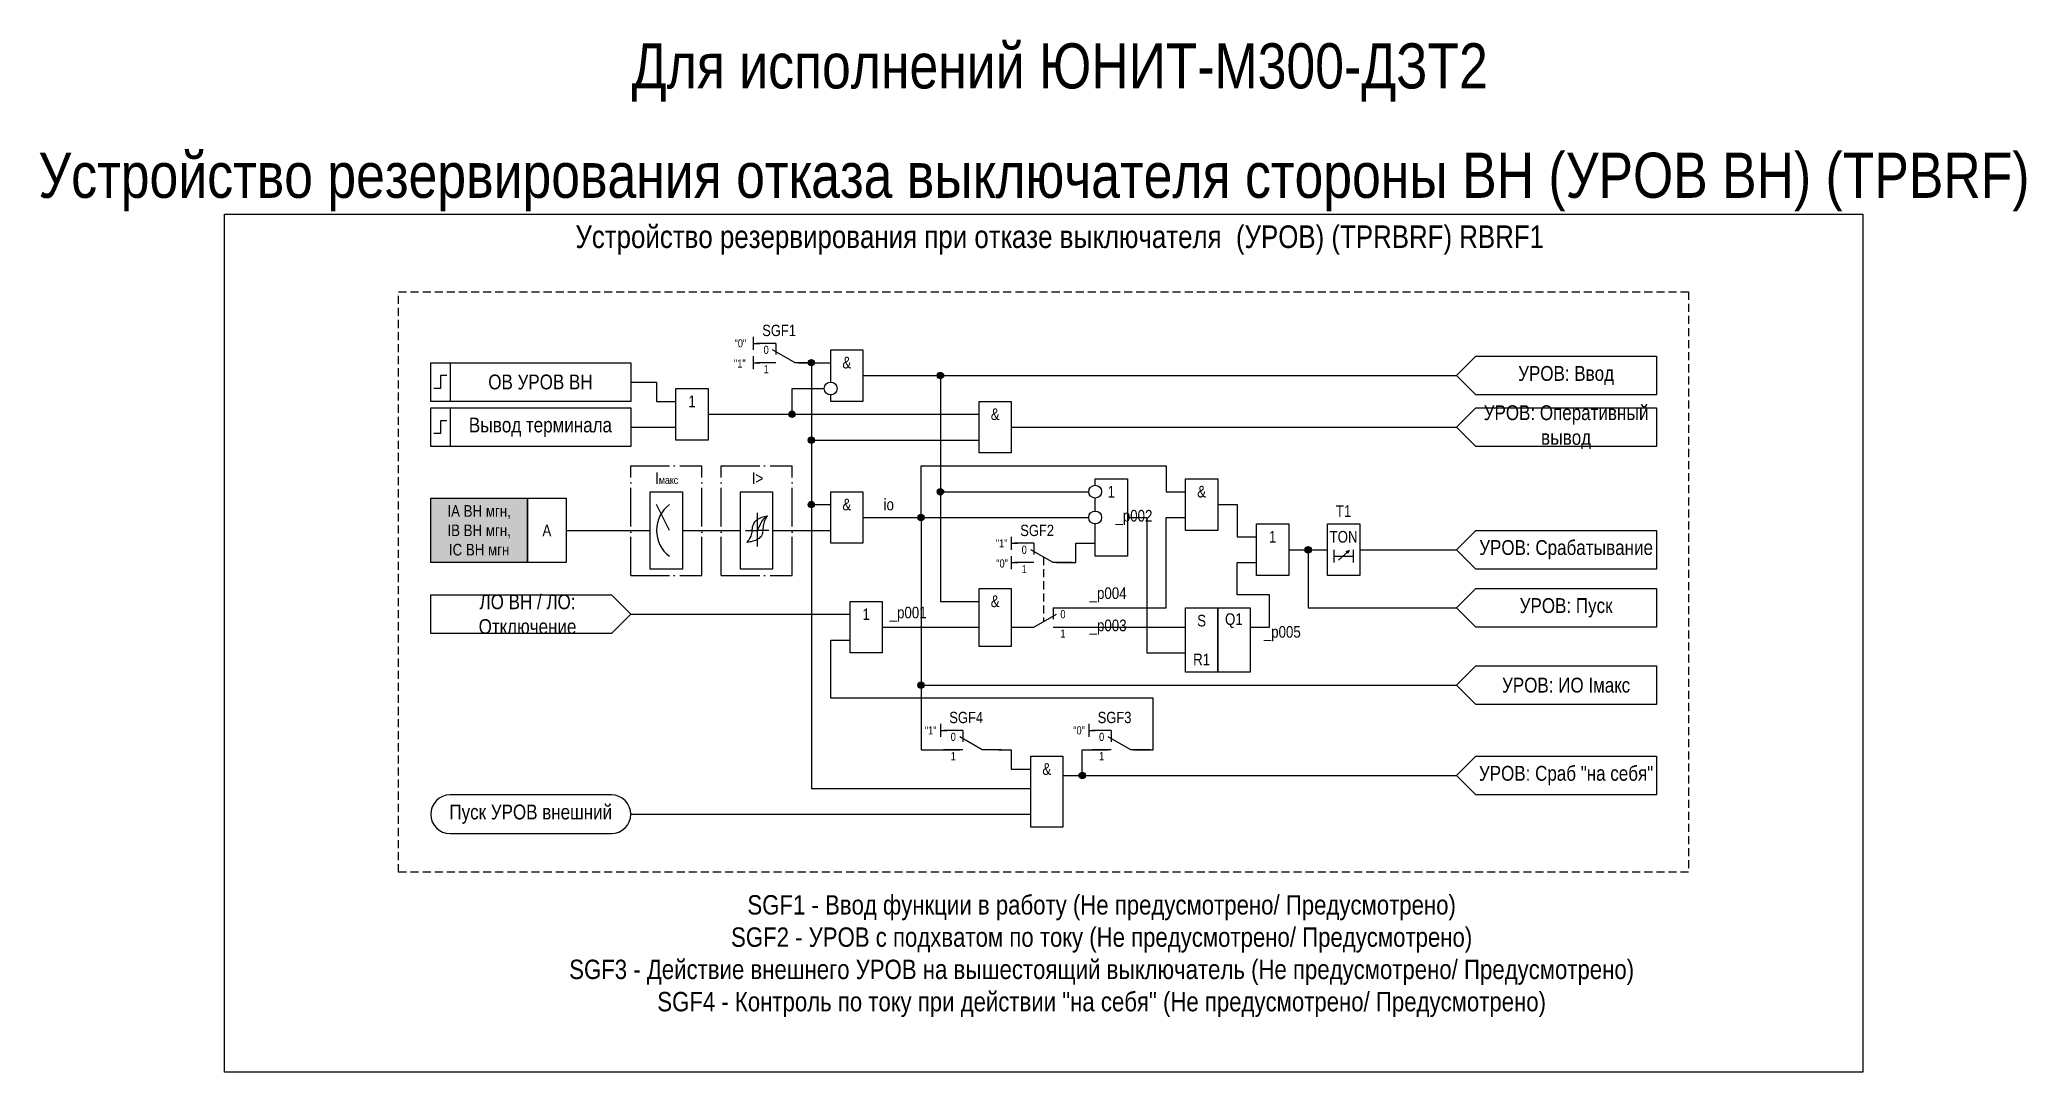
# Model space of a CAD drawing. Header units: millimetres. Extents: x -1143 to 1170, y -154 to 695.
# Drawn here: x 719.4 to 1027.3, y 503 to 663.1 of the extents above; entities that cross this region are included whole.
import ezdxf
from ezdxf.enums import TextEntityAlignment as Align

# ---------------------------------------------------------------- set-up
doc = ezdxf.new("R2010")
doc.units = ezdxf.units.MM
doc.linetypes.add('ACAD_ISO04W100', pattern=[30, 24, -3, 0, -3])
doc.linetypes.add('штриховая2', pattern=[0.375, 0.25, -0.125])
doc.layers.add('TEXT', color=7, linetype='Continuous', lineweight=25)
doc.layers.add('Основная', color=7, linetype='Continuous')
doc.styles.add('1.8_Gost_RD', font='ARIALN.TTF', dxfattribs={"height": 1.8})
doc.styles.add('2.5_Gost_RD', font='ARIALN.TTF', dxfattribs={"height": 2.5})
doc.styles.add('3.5_Gost_RD', font='ARIALN.TTF', dxfattribs={"height": 3.5})
doc.styles.add('Вывод', font='ARIALN.TTF', dxfattribs={"height": 2.5})
doc.styles.add('Компонент', font='ARIALN.TTF', dxfattribs={"height": 3.5})

msp = doc.modelspace()

# ---------------------------------------------------------------- texts
at = {"color": 30, "ltscale": 100, "attachment_point": 5, "style": '3.5_Gost_RD'}
for s, insert, char_height, width in [('{\\C4;Для исполнений ЮНИТ-М300-ДЗТ2}', (877.5, 658), 7, 254.6227), ('{\\C3;Устройство резервирования отказа выключателя стороны ВН (УРОВ ВН) (TPBRF)}', (873.5, 641), 7, 333), ('Устройство резервирования при отказе выключателя  (УРОВ) (TPRBRF) {\\C6;RBRF1}', (877.5, 632), 3.5, 215), ('SGF1 - Ввод функции в работу (Не предусмотрено/ Предусмотрено)\\PSGF2 - УРОВ с подхватом по току (Не предусмотрено/ Предусмотрено)\\PSGF3 - Действие внешнего УРОВ на вышестоящий выключатель (Не предусмотрено/ Предусмотрено)\\PSGF4 - Контроль по току при действии "на себя" (Не предусмотрено/ Предусмотрено)', (884, 521), 3, 210)]:
    msp.add_mtext(s, dxfattribs=dict(at, insert=insert, char_height=char_height, width=width))
at = {"ltscale": 100, "char_height": 1.25, "attachment_point": 1, "style": '3.5_Gost_RD'}
for s, insert in [('"1"', (827, 613.5)), ('\\pi0.1597;"0"', (867.5, 582.5))]:
    msp.add_mtext_dynamic_manual_height_columns(s, width=2, gutter_width=17.5, heights=[0], dxfattribs=dict(at, insert=insert))
at = {"ltscale": 100, "char_height": 1.8, "attachment_point": 5}
for s, insert, width, style in [('&', (844.5, 613), 5, '2.5_Gost_RD'), ('1', (820.5, 607), 5, '2.5_Gost_RD'), ('&', (867.5, 605), 5, '2.5_Gost_RD'), ('&', (844.5, 591), 5, '2.5_Gost_RD'), ('1', (885.5, 593), 5, '2.5_Gost_RD'), ('&', (899.5, 593), 5, '2.5_Gost_RD'), ('{\\C7;IA ВН мгн, \\PIВ ВН мгн, \\PIС ВН мгн}', (787.5, 587), 15, '1.8_Gost_RD'), ('T1', (921.5, 590), 5, '2.5_Gost_RD'), ('А', (798, 587), 6, '1.8_Gost_RD'), ('1', (910.5, 586), 5, '2.5_Gost_RD'), ('TON', (921.5, 586), 5, '2.5_Gost_RD'), ('&', (867.5, 576), 5, '2.5_Gost_RD'), ('1', (847.5, 574), 5, '2.5_Gost_RD'), ('S', (899.5, 573), 5, '2.5_Gost_RD'), ('Q1', (904.5, 573), 5, '2.5_Gost_RD'), ('R1', (899.5, 567), 5, '2.5_Gost_RD'), ('&', (875.5, 550), 5, '2.5_Gost_RD')]:
    msp.add_mtext(s, dxfattribs=dict(at, insert=insert, width=width, style=style))
at = {"color": 7, "ltscale": 100, "char_height": 1.8, "attachment_point": 1, "style": '1.8_Gost_RD'}
for s, insert in [('\\pi2.7859;I{\\H0.66667x;макс}', (812, 596)), ('\\pi4.7676;I>', (825, 596))]:
    msp.add_mtext_dynamic_manual_height_columns(s, width=11, gutter_width=17.5, heights=[0], dxfattribs=dict(at, insert=insert))
at = {"color": 6, "ltscale": 100, "char_height": 1.8, "width": 5, "attachment_point": 5, "style": '2.5_Gost_RD'}
for s, insert in [('io', (851, 591)), ('_p002', (889, 589)), ('_p004', (885, 577)), ('_p001', (854, 574)), ('_p003', (885, 572)), ('_p005', (912, 571))]:
    msp.add_mtext(s, dxfattribs=dict(at, insert=insert))
at = {"layer": 'TEXT', "ltscale": 100, "char_height": 2.3, "attachment_point": 5, "style": '2.5_Gost_RD'}
for s, insert, width in [('ОВ УРОВ ВН', (797, 610), 28), ('УРОВ: Ввод', (956, 611), 28), ('Вывод терминала', (797, 603), 28), ('УРОВ: Оперативный вывод', (956, 603), 28), ('УРОВ: Срабатывание', (956, 584), 28), ('ЛО ВН / ЛО: Отключение', (795, 574), 28), ('УРОВ: Пуск', (956, 575), 28), ('УРОВ: ИО Iмакс', (956, 563), 28), ('УРОВ: Сраб "на себя"', (956, 549), 28), ('Пуск УРОВ внешний', (795.5, 543), 31)]:
    msp.add_mtext(s, dxfattribs=dict(at, insert=insert, width=width))

# ---------------------------------------------------------------- blocks, each defined once
blk = doc.blocks.new('Точка')
at = {"ltscale": 100}
h = blk.add_hatch(color=256, dxfattribs=at)
h.dxf.hatch_style = 1
edge = h.paths.add_edge_path()
edge.add_arc((0, 0), 0.5, 0, 360)
blk.add_circle((0, 0), 0.5, dxfattribs=at)
blk = doc.blocks.new('*U958')
at = {"layer": 'Основная', "color": 0}
blk.add_line((0, 0), (7, 4), dxfattribs=at)
at = {"layer": 'Основная', "ltscale": 0.35}
blk.add_line((6, 6), (6, 2.5), dxfattribs=at)
blk = doc.blocks.new('*U985')
at = {"layer": 'Основная', "color": 0}
for p, q in [((-3, 6), (-9, 6)), ((-3, 0), (-9, 0)), ((9, 0), (3, 0))]:
    blk.add_line(p, q, dxfattribs=at)
at = {"layer": 'Основная', "ltscale": 0.25, "xscale": -1}
blk.add_blockref('*U958', (3, 0), dxfattribs=at)
at = {"layer": 'Основная'}
for tag, height, style, p in [('В1', 2.5, 'Вывод', (-14, 6)), ('ОУ', 3.5, 'Компонент', (-2, 10)), ('В2', 2.5, 'Вывод', (-6, 4)), ('В3', 2.5, 'Вывод', (-6, -2))]:
    blk.add_attdef(tag, text='', height=height, dxfattribs=dict(at, style=style)).set_placement(p, align=Align.MIDDLE_CENTER)
blk = doc.blocks.new('*U892')
at = {"layer": 'Основная', "linetype": 'ACAD_ISO04W100', "ltscale": 0.25}
for p, q in [((0, 0), (11, 0)), ((0, -17), (0, 0)), ((11, -17), (11, 0)), ((0, -17), (11, -17))]:
    blk.add_line(p, q, dxfattribs=at)
at = {"layer": 'Основная', "style": 'Компонент'}
blk.add_attdef('ОУ', text='', height=3.5, dxfattribs=at).set_placement((11, 0), align=Align.MIDDLE_CENTER)
blk = doc.blocks.new('*U1019')
at = {"layer": 'Основная', "color": 0}
for p, q in [((-3, 6), (-9, 6)), ((-3, 0), (-9, 0)), ((9, 0), (3, 0))]:
    blk.add_line(p, q, dxfattribs=at)
at = {"layer": 'Основная', "ltscale": 0.25, "xscale": -1}
blk.add_blockref('*U958', (3, 0), dxfattribs=at)
at = {"layer": 'Основная'}
for tag, height, style, p in [('В1', 2.5, 'Вывод', (-13, 6)), ('ОУ', 3.5, 'Компонент', (-2, 10)), ('В2', 2.5, 'Вывод', (-6, 4)), ('В3', 2.5, 'Вывод', (-6, -2))]:
    blk.add_attdef(tag, text='', height=height, dxfattribs=dict(at, style=style)).set_placement(p, align=Align.MIDDLE_CENTER)
blk = doc.blocks.new('*U1037')
at = {"layer": 'Основная', "color": 0}
for p, q in [((-9, 0), (-3, 0)), ((3, 6), (9, 6)), ((3, 0), (9, 0))]:
    blk.add_line(p, q, dxfattribs=at)
at = {"layer": 'Основная', "ltscale": 0.25}
blk.add_blockref('*U958', (-3, 0), dxfattribs=at)
at = {"layer": 'Основная'}
for tag, height, style, p in [('ОУ', 3.5, 'Компонент', (2, 10)), ('В1', 2.5, 'Вывод', (13, 6)), ('В2', 2.5, 'Вывод', (6, 4)), ('В3', 2.5, 'Вывод', (6, -2))]:
    blk.add_attdef(tag, text='', height=height, dxfattribs=dict(at, style=style)).set_placement(p, align=Align.MIDDLE_CENTER)

# ---------------------------------------------------------------- hatches: boundary and pattern name
at = {"ltscale": 100, "true_color": 0xef8637}
h = msp.add_hatch(color=30, dxfattribs=at)
h.dxf.hatch_style = 1
h.paths.add_polyline_path([(780, 592), (795, 592), (795, 582), (780, 582)])

# ---------------------------------------------------------------- linework, layer by layer
at = {"ltscale": 100}
for p, q in [((830, 617), (830, 615)), ((830, 616), (831, 616)), ((830, 614), (830, 612)), ((830, 613), (831, 613)), ((833, 613), (832, 613)), ((870, 586), (870, 584)), ((870, 585), (871, 585)), ((870, 583), (870, 581)), ((870, 582), (871, 582)), ((859, 557), (859, 555)), ((859, 556), (860, 556)), ((882, 557), (882, 555)), ((882, 556), (883, 556))]:
    msp.add_line(p, q, dxfattribs=at)
at = {"color": 7, "ltscale": 100}
for p, q in [((817, 587), (815, 591)), ((828.79, 587), (830.6, 587)), ((832.42, 587), (830.6, 587)), ((920.71, 582.4), (922.38, 583.88)), ((922.38, 583.88), (921.86, 583.66)), ((922.38, 583.88), (922.12, 583.42))]:
    msp.add_line(p, q, dxfattribs=at)
msp.add_line((830.6, 589.72), (830.6, 584.52))
at = {"linetype": 'штриховая2', "ltscale": 5}
msp.add_line((875, 582.86), (875, 572.86), dxfattribs=at)
at = {"color": 3, "ltscale": 100}
for points in [[(748, 636), (1002, 636), (1002, 503), (748, 503)], [(970, 614), (970, 608), (942, 608), (939, 611), (942, 614)], [(970, 606), (970, 600), (942, 600), (939, 603), (942, 606)], [(942, 566), (970, 566), (970, 560), (942, 560), (939, 563)], [(942, 552), (970, 552), (970, 546), (942, 546), (939, 549)]]:
    msp.add_lwpolyline(points, close=True, dxfattribs=at)
at = {"linetype": 'штриховая2', "ltscale": 5}
msp.add_lwpolyline([(775, 624), (975, 624), (975, 534), (775, 534)], close=True, dxfattribs=at)
at = {"ltscale": 100}
for points in [[(780, 613), (783, 613), (783, 607), (780, 607)], [(780, 613), (811, 613), (811, 607), (780, 607)], [(818, 609), (823, 609), (823, 601), (818, 601)], [(865, 607), (870, 607), (870, 599), (865, 599)], [(780, 606), (811, 606), (811, 600), (780, 600)], [(780, 606), (783, 606), (783, 600), (780, 600)], [(897, 595), (902, 595), (902, 587), (897, 587)], [(780, 592), (795, 592), (795, 582), (780, 582)], [(795, 592), (801, 592), (801, 582), (795, 582)], [(814, 593), (819, 593), (819, 581), (814, 581)], [(828, 593), (833, 593), (833, 581), (828, 581)], [(842, 593), (847, 593), (847, 585), (842, 585)], [(908, 588), (913, 588), (913, 580), (908, 580)], [(919, 588), (924, 588), (924, 580), (919, 580)], [(942, 587), (970, 587), (970, 581), (942, 581), (939, 584)], [(845, 576), (850, 576), (850, 568), (845, 568)], [(942, 578), (970, 578), (970, 572), (942, 572), (939, 575)], [(897, 575), (902, 575), (902, 565), (897, 565)], [(902, 575), (907, 575), (907, 565), (902, 565)]]:
    msp.add_lwpolyline(points, close=True, dxfattribs=at)
for points in [[(837, 613), (842, 613)], [(837, 613), (839, 613), (839, 591), (842, 591)], [(842, 610), (842, 615), (847, 615), (847, 607), (842, 607), (842, 608)], [(811, 610), (815, 610), (815, 607), (818, 607)], [(811, 603), (818, 603)], [(883, 594), (883, 595), (888, 595), (888, 583), (883, 583), (883, 588)], [(883, 590), (883, 592)], [(902, 591), (905, 591), (905, 586), (908, 586)], [(801, 587), (814, 587)], [(819, 587), (828, 587)], [(833, 587), (842, 587)], [(913, 584), (919, 584)], [(920, 584), (920, 582)], [(920, 583), (923, 583)], [(923, 584), (923, 582)], [(924, 584), (939, 584)], [(780, 577), (808, 577), (811, 574), (808, 571), (780, 571), (780, 577)], [(865, 569), (865, 578), (870, 578), (870, 569), (865, 569), (865, 570)], [(870, 572), (873, 572)], [(868, 553), (870, 553), (870, 550), (873, 550)], [(873, 547), (873, 552), (878, 552), (878, 541), (873, 541), (873, 550)], [(878, 549), (881, 549), (881, 553), (885, 553)]]:
    msp.add_lwpolyline(points, dxfattribs=at)
at = {"color": 3, "ltscale": 100}
for points in [[(837, 613), (839, 613), (839, 601), (865, 601)], [(837, 613), (839, 613), (839, 547), (873, 547)], [(847, 611), (939, 611)], [(847, 611), (859, 611), (859, 576), (865, 576)], [(847, 611), (859, 611), (859, 593), (882, 593)], [(823, 605), (836, 605), (836, 609), (841, 609)], [(823, 605), (865, 605)], [(870, 603), (939, 603)], [(847, 589), (856, 589), (856, 597), (894, 597), (894, 593), (897, 593)], [(847, 589), (882, 589)], [(847, 589), (856, 589), (856, 563), (939, 563)], [(847, 589), (856, 589), (856, 553), (862, 553)], [(877, 575), (894, 575), (894, 589), (897, 589)], [(888, 589), (891, 589), (891, 568), (897, 568)], [(877, 582), (880, 582), (880, 585), (883, 585)], [(913, 584), (916, 584), (916, 575), (939, 575)], [(907, 572), (910, 572), (910, 577), (905, 577), (905, 582), (908, 582)], [(811, 574), (845, 574)], [(889, 553), (892, 553), (892, 561), (842, 561), (842, 570), (845, 570)], [(850, 572), (865, 572)], [(877, 572), (897, 572)], [(878, 549), (939, 549)], [(811, 543), (873, 543)]]:
    msp.add_lwpolyline(points, dxfattribs=at)
at = {"lineweight": 30, "ltscale": 100}
for points in [[(782.5, 611), (781.5, 611), (781.5, 609), (780.5, 609)], [(782.5, 604), (781.5, 604), (781.5, 602), (780.5, 602)]]:
    msp.add_lwpolyline(points, dxfattribs=at)
at = {"ltscale": 100}
msp.add_lwpolyline([(783, 540), (808, 540, 1), (808, 546), (783, 546, 1)], format="xyb", close=True, dxfattribs=at)
for centre in [(842, 609), (883, 589)]:
    msp.add_circle(centre, 1)
msp.add_circle((883, 593), 1, dxfattribs=at)
at = {"color": 7, "ltscale": 100}
msp.add_arc((820, 587), 5, 126.8699, 233.1301, dxfattribs=at)
for points in [[(829.8, 586.92), (829.95, 587.71), (830.44, 588.54), (832.2, 589.26)], [(830.6, 587), (831, 587.72), (831.47, 588.6), (832.2, 589.26)], [(831.48, 586.92), (831.6, 587.71), (831.81, 588.54), (832.2, 589.26)], [(829.8, 586.92), (829.6, 586.13), (829, 585.12)], [(831.48, 586.92), (831.25, 586.13), (830.76, 585.67), (829, 585.12)]]:
    msp.add_spline(points, degree=3)

# ---------------------------------------------------------------- block references
at = {"ltscale": 100}
for p in [(839, 613), (859, 611), (836, 605), (839, 601), (839, 591), (859, 593), (856, 589), (916, 584), (856, 563), (881, 549)]:
    msp.add_blockref('Точка', p, dxfattribs=at)
at = {"layer": 'Основная', "ltscale": 0.25, "xscale": 0.5, "yscale": 0.5, "zscale": 0.5}
for name, p, values in [('*U985', (835, 613), {'ОУ': 'SGF1', 'В1': '"0"', 'В2': '0', 'В3': '1'}), ('*U1019', (875, 582), {'ОУ': 'SGF2', 'В1': '"1"', 'В2': '0', 'В3': '1'}), ('*U1019', (864, 553), {'ОУ': 'SGF4', 'В1': '"1"', 'В2': '0', 'В3': '1'}), ('*U1019', (887, 553), {'ОУ': 'SGF3', 'В1': '"0"', 'В2': '0', 'В3': '1'})]:
    msp.add_blockref(name, p, dxfattribs=at).add_auto_attribs(values)
at = {"layer": 'Основная', "ltscale": 0.25}
for p in [(811, 597), (825, 597)]:
    msp.add_blockref('*U892', p, dxfattribs=at)
ref = msp.add_blockref('*U1037', (875, 572), dxfattribs=dict(at, xscale=0.5, yscale=0.5, zscale=0.5))
ref.add_attrib('В2', '0', dxfattribs={"height": 1.25, "style": 'Вывод'}).set_placement((878, 574), align=Align.MIDDLE_CENTER)
ref.add_attrib('В3', '1', dxfattribs={"height": 1.25, "style": 'Вывод'}).set_placement((878, 571), align=Align.MIDDLE_CENTER)

msp.set_redraw_order([(e.dxf.handle, doc.entitydb.next_handle()) for e in msp.query("TEXT MTEXT ATTDEF DIMENSION ARC_DIMENSION")])  # texts and dimensions are drawn at this point

doc.saveas('drawing.dxf')
